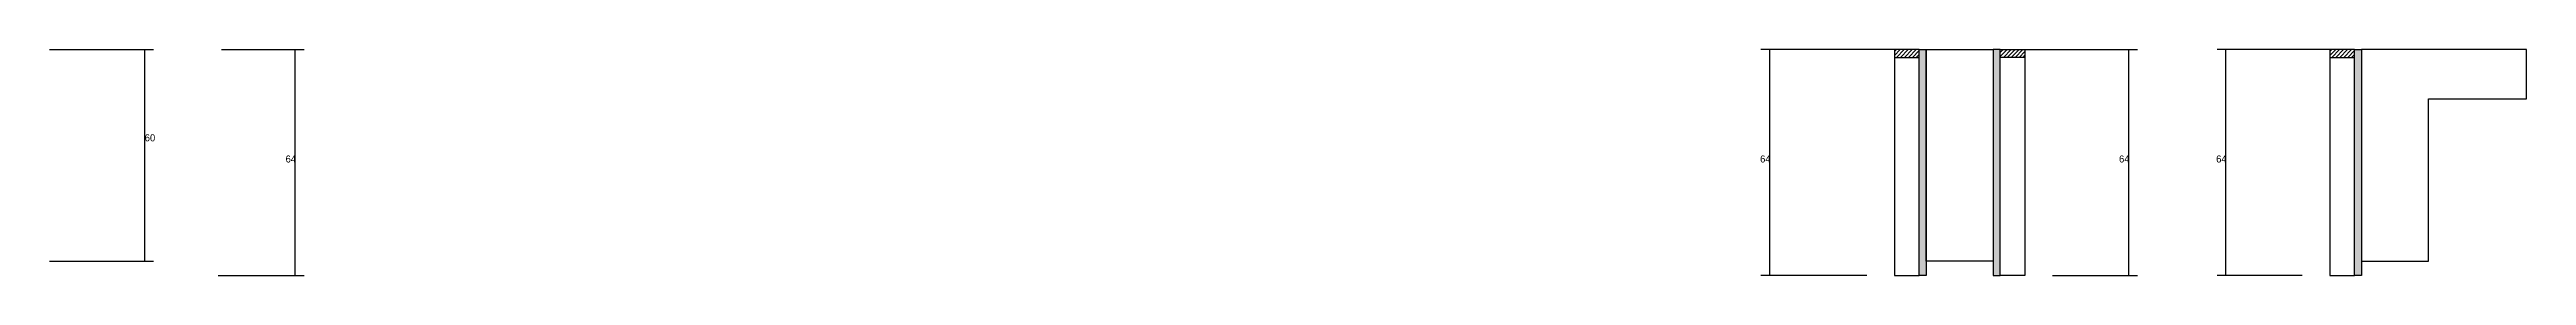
# Model space of a CAD drawing. Header units: metres. Extents: x 4806 to 7046, y 7871 to 9173.
# Drawn here: x 5370 to 6776, y 7871 to 7999 of the extents above; entities that cross this region are included whole.
import ezdxf

# ---------------------------------------------------------------- set-up
doc = ezdxf.new("R2010")
doc.units = ezdxf.units.M
for name, color, linetype in [('CONCRETO', 251, 'Continuous'), ('COTA', 241, 'Continuous'), ('Cota Seção (2x)', 4, 'Continuous'), ('Hachura', 253, 'Continuous'), ('Madeira', 126, 'Continuous'), ('Painéis', 200, 'Continuous')]:
    doc.layers.add(name, color=color, linetype=linetype)

msp = doc.modelspace()

# ---------------------------------------------------------------- texts
at = {"layer": 'COTA'}
for p in [(5504.4, 7934.6), (6340.8, 7934.6), (6544.4, 7934.6), (6599.5, 7934.6)]:
    msp.add_text('64', height=4, dxfattribs=at).set_placement(p)
at = {"layer": 'Cota Seção (2x)'}
msp.add_text('60', height=4, dxfattribs=at).set_placement((5424.5, 7946.6))

# ---------------------------------------------------------------- hatches: boundary and pattern name
at = {"layer": 'Hachura'}
h = msp.add_hatch(dxfattribs=at)
h.set_pattern_fill('ANSI31', scale=0.5)
h.paths.add_polyline_path([(6431, 7994.2), (6431, 7998.6), (6431, 7998.6), (6417, 7998.6), (6417, 7998.6), (6417, 7994.2), (6417, 7994.2), (6431, 7994.2)])
h = msp.add_hatch(color=8, dxfattribs=at)
h.dxf.hatch_style = 1
h.paths.add_polyline_path([(6431, 7998.6), (6435, 7998.6), (6435, 7998.6), (6435, 7870.6), (6435, 7870.6), (6431, 7870.6), (6431, 7870.6), (6431, 7998.6)])
h = msp.add_hatch(color=8, dxfattribs=at)
h.dxf.hatch_style = 1
h.paths.add_polyline_path([(6477, 7998.6), (6473, 7998.6), (6473, 7998.6), (6473, 7870.6), (6473, 7870.6), (6477, 7870.6), (6477, 7870.6), (6477, 7998.6)])
h = msp.add_hatch(dxfattribs=at)
h.set_pattern_fill('ANSI31', scale=0.5)
h.paths.add_polyline_path([(6477, 7994.2), (6477, 7998.6), (6477, 7998.6), (6491, 7998.6), (6491, 7998.6), (6491, 7994.2), (6491, 7994.2), (6477, 7994.2)])
h = msp.add_hatch(dxfattribs=at)
h.set_pattern_fill('ANSI31', scale=0.5)
h.paths.add_polyline_path([(6677.9, 7994.2), (6677.9, 7998.6), (6677.9, 7998.6), (6663.9, 7998.6), (6663.9, 7998.6), (6663.9, 7994.2), (6663.9, 7994.2), (6677.9, 7994.2)])
h = msp.add_hatch(color=8, dxfattribs=at)
h.dxf.hatch_style = 1
h.paths.add_polyline_path([(6677.9, 7998.6), (6681.9, 7998.6), (6681.9, 7998.6), (6681.9, 7870.6), (6681.9, 7870.6), (6677.9, 7870.6), (6677.9, 7870.6), (6677.9, 7998.6)])

# ---------------------------------------------------------------- linework, layer by layer
at = {"layer": 'CONCRETO'}
for points in [[(6435, 7998.6), (6435, 7998.6), (6473, 7998.6), (6473, 7970.6), (6473, 7970.6), (6473, 7878.6), (6435, 7878.6), (6435, 7998.6)], [(6775.5, 7970.6), (6775.5, 7998.6), (6681.9, 7998.6), (6681.9, 7970.6), (6681.9, 7970.6), (6681.9, 7878.6), (6719.9, 7878.6), (6719.9, 7970.6)]]:
    msp.add_lwpolyline(points, close=True, dxfattribs=at)
at = {"layer": 'COTA'}
for p, q in [((5468.1, 7998.6), (5514.9, 7998.6)), ((5509.9, 7870.6), (5509.9, 7998.6)), ((6417, 7998.6), (6341.3, 7998.6)), ((6346.3, 7870.6), (6346.3, 7998.6)), ((6491, 7998.6), (6554.9, 7998.6)), ((6549.9, 7870.6), (6549.9, 7998.6)), ((6663.9, 7998.6), (6600, 7998.6)), ((6605, 7870.6), (6605, 7998.6)), ((5466.1, 7870.6), (5514.9, 7870.6)), ((6401.4, 7870.6), (6341.3, 7870.6)), ((6506.6, 7870.6), (6554.9, 7870.6)), ((6648.3, 7870.6), (6600, 7870.6))]:
    msp.add_line(p, q, dxfattribs=at)
at = {"layer": 'Cota Seção (2x)'}
for p, q in [((5370.5, 7998.6), (5429.5, 7998.6)), ((5424.5, 7878.6), (5424.5, 7998.6)), ((5370.5, 7878.6), (5429.5, 7878.6))]:
    msp.add_line(p, q, dxfattribs=at)
at = {"layer": 'Madeira'}
for points in [[(6431, 7994.2), (6431, 7998.6), (6417, 7998.6), (6417, 7994.2)], [(6431, 7998.6), (6417, 7998.6), (6417, 7870.6), (6431, 7870.6)], [(6477, 7994.2), (6477, 7998.6), (6491, 7998.6), (6491, 7994.2)], [(6477, 7998.6), (6491, 7998.6), (6491, 7870.6), (6477, 7870.6)], [(6677.9, 7994.2), (6677.9, 7998.6), (6663.9, 7998.6), (6663.9, 7994.2)], [(6677.9, 7998.6), (6663.9, 7998.6), (6663.9, 7870.6), (6677.9, 7870.6)]]:
    msp.add_lwpolyline(points, close=True, dxfattribs=at)
at = {"layer": 'Painéis'}
for points in [[(6431, 7998.6), (6435, 7998.6), (6435, 7870.6), (6431, 7870.6)], [(6477, 7998.6), (6473, 7998.6), (6473, 7870.6), (6477, 7870.6)], [(6677.9, 7998.6), (6681.9, 7998.6), (6681.9, 7870.6), (6677.9, 7870.6)]]:
    msp.add_lwpolyline(points, close=True, dxfattribs=at)

msp.set_redraw_order([(e.dxf.handle, doc.entitydb.next_handle()) for e in msp.query("TEXT MTEXT ATTDEF DIMENSION ARC_DIMENSION")])  # texts and dimensions are drawn at this point

doc.saveas('drawing.dxf')
